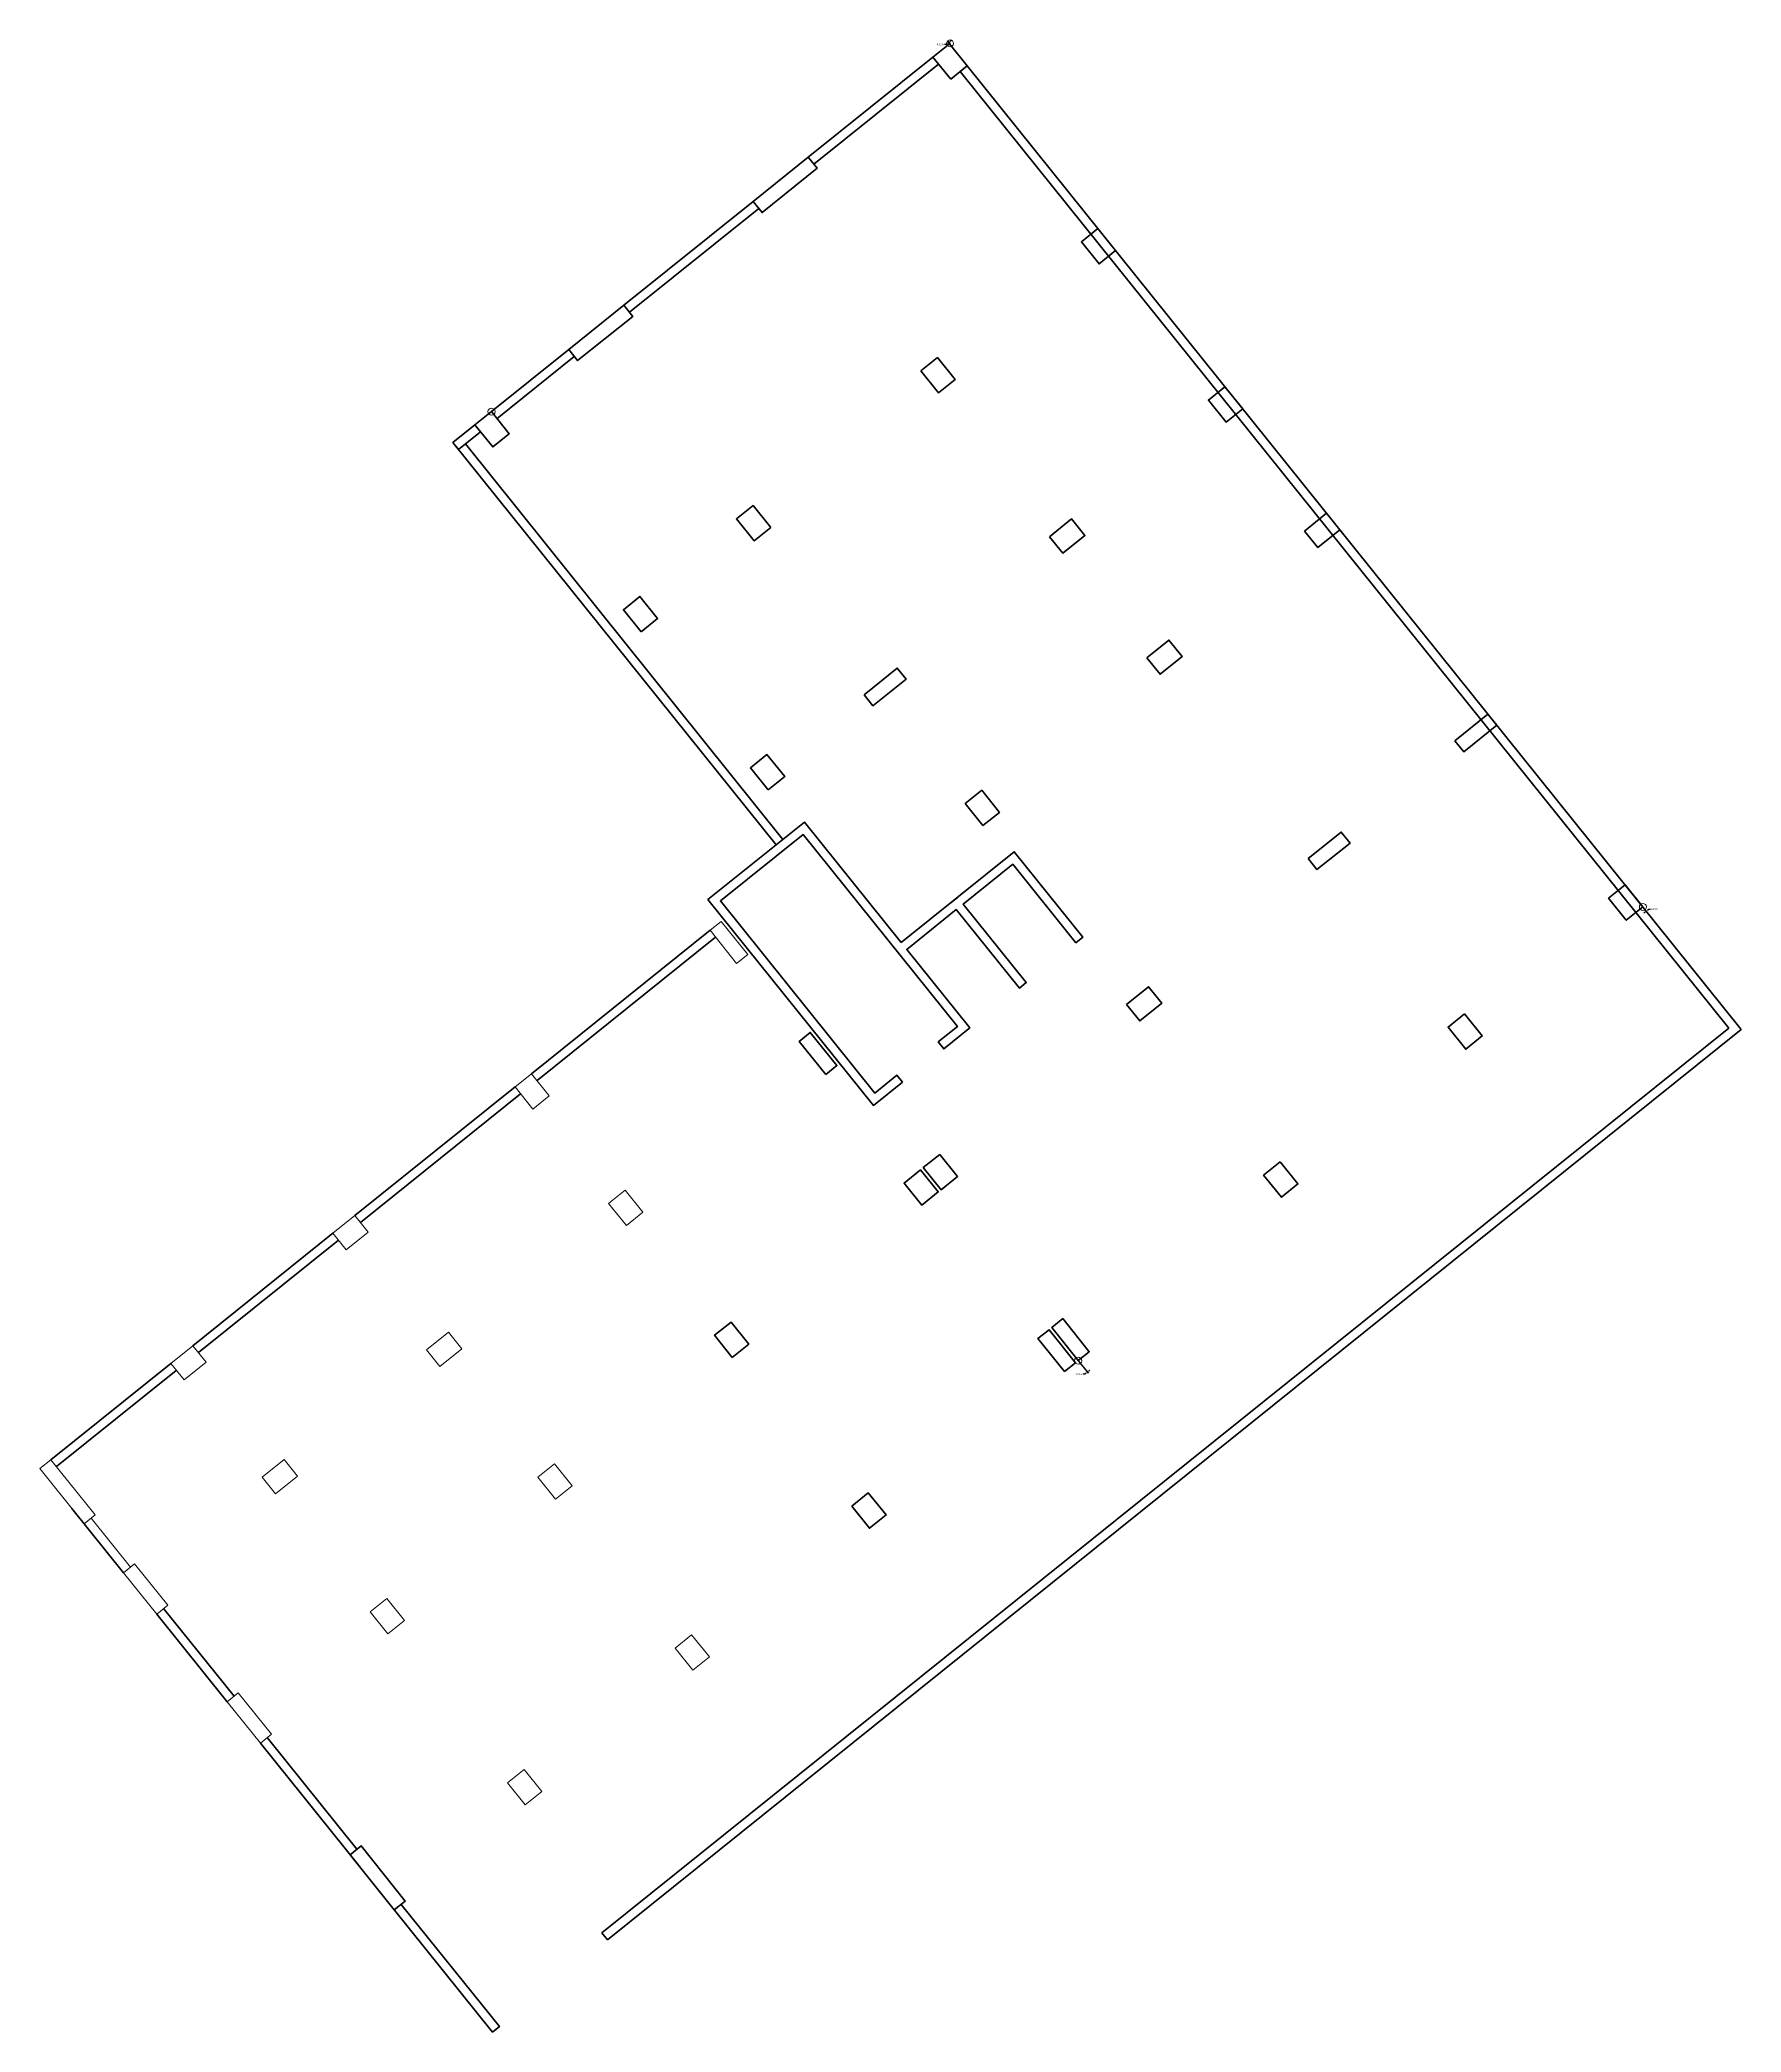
# Model space of a CAD drawing. Header units: metres. Extents: x 7511924.8 to 7511972.9, y 4692327.8 to 4692384.2.
import ezdxf

# ---------------------------------------------------------------- set-up
doc = ezdxf.new("R2010")
doc.units = ezdxf.units.M
doc.header["$PDMODE"] = 32
doc.header["$PDSIZE"] = 0.2
doc.layers.get('Defpoints').update_dxf_attribs({"lineweight": 0})
for name, color, linetype, lineweight in [('Matjet_04.12.2019', 1, 'Continuous', 0), ('shytllat', 5, 'Continuous', 0), ('Structural - Bearing_Pen_No__27', 7, 'Continuous', 35)]:
    doc.layers.add(name, color=color, linetype=linetype, lineweight=lineweight)
doc.styles.get("Standard").update_dxf_attribs({"font": 'arial.ttf'})
doc.dimstyles.get("Standard").update_dxf_attribs({"dimtxt": 0.18, "dimasz": 0.18, "dimexe": 0.18, "dimexo": 0.0625, "dimgap": 0.09, "dimtad": 0, "dimtih": 1, "dimtoh": 1, "dimdec": 4, "dimzin": 0, "dimdsep": 46, "dimtxsty": 'Standard', "dimcen": 0.09, "dimadec": 0, "dimazin": 0, "dimtfac": 1, "dimtdec": 4, "dimtofl": 0, "dimtmove": 0, "dimatfit": 3, "dimfxl": 1, "dimtolj": 1, "dimtzin": 0, "dimarcsym": 0})

# ---------------------------------------------------------------- blocks, each defined once
blk = doc.blocks.new('*D293')
at = {"layer": 'Defpoints', "color": 0, "transparency": 16777216}
for p in [(7511954.188, 4692346.787), (7511954.192, 4692346.791), (7511954.447, 4692346.465)]:
    blk.add_point(p, dxfattribs=at)
at = {"layer": 'Matjet_04.12.2019', "color": 0, "lineweight": -2, "transparency": 16777216}
for p, q in [((7511954.198, 4692346.775), (7511954.475, 4692346.43)), ((7511954.202, 4692346.778), (7511954.479, 4692346.433)), ((7511954.486, 4692346.496), (7511954.521, 4692346.524)), ((7511954.377, 4692346.408), (7511954.332, 4692346.408)), ((7511954.412, 4692346.437), (7511954.377, 4692346.408))]:
    blk.add_line(p, q, dxfattribs=at)
at = {"layer": 'Matjet_04.12.2019', "color": 0, "transparency": 16777216}
for points in [[(7511954.481, 4692346.502), (7511954.491, 4692346.49), (7511954.451, 4692346.468)], [(7511954.407, 4692346.442), (7511954.417, 4692346.431), (7511954.447, 4692346.465)]]:
    blk.add_solid(points, dxfattribs=at)
at = {"layer": 'Matjet_04.12.2019', "color": 0, "transparency": 16777216, "insert": (7511954.216, 4692346.408), "char_height": 0.045, "attachment_point": 5}
blk.add_mtext('\\A1;0.0050', dxfattribs=at)
blk = doc.blocks.new('*D294')
at = {"layer": 'Defpoints', "color": 0, "transparency": 16777216}
for p in [(7511970.161, 4692359.622), (7511970.162, 4692359.624), (7511970.259, 4692359.503)]:
    blk.add_point(p, dxfattribs=at)
at = {"layer": 'Matjet_04.12.2019', "color": 0, "lineweight": -2, "transparency": 16777216}
for p, q in [((7511970.171, 4692359.61), (7511970.286, 4692359.467)), ((7511970.172, 4692359.611), (7511970.287, 4692359.468)), ((7511970.223, 4692359.474), (7511970.188, 4692359.445)), ((7511970.294, 4692359.531), (7511970.329, 4692359.559)), ((7511970.329, 4692359.559), (7511970.374, 4692359.559))]:
    blk.add_line(p, q, dxfattribs=at)
at = {"layer": 'Matjet_04.12.2019', "color": 0, "transparency": 16777216}
for points in [[(7511970.218, 4692359.479), (7511970.227, 4692359.468), (7511970.258, 4692359.502)], [(7511970.29, 4692359.537), (7511970.299, 4692359.525), (7511970.259, 4692359.503)]]:
    blk.add_solid(points, dxfattribs=at)
at = {"layer": 'Matjet_04.12.2019', "color": 0, "transparency": 16777216, "insert": (7511970.49, 4692359.559), "char_height": 0.045, "attachment_point": 5}
blk.add_mtext('\\A1;0.0020', dxfattribs=at)
blk = doc.blocks.new('*D295')
at = {"layer": 'Defpoints', "color": 0, "transparency": 16777216}
for p in [(7511950.519, 4692384.078), (7511950.549, 4692384.04), (7511950.565, 4692384.053)]:
    blk.add_point(p, dxfattribs=at)
at = {"layer": 'Matjet_04.12.2019', "color": 0, "lineweight": -2, "transparency": 16777216}
for p, q in [((7511950.449, 4692384.022), (7511950.404, 4692384.022)), ((7511950.484, 4692384.05), (7511950.449, 4692384.022)), ((7511950.54, 4692384.052), (7511950.491, 4692384.113)), ((7511950.555, 4692384.065), (7511950.506, 4692384.126)), ((7511950.57, 4692384.119), (7511950.605, 4692384.147))]:
    blk.add_line(p, q, dxfattribs=at)
at = {"layer": 'Matjet_04.12.2019', "color": 0, "transparency": 16777216}
for points in [[(7511950.479, 4692384.056), (7511950.489, 4692384.044), (7511950.519, 4692384.078)], [(7511950.565, 4692384.124), (7511950.574, 4692384.113), (7511950.535, 4692384.09)]]:
    blk.add_solid(points, dxfattribs=at)
at = {"layer": 'Matjet_04.12.2019', "color": 0, "transparency": 16777216, "insert": (7511950.288, 4692384.022), "char_height": 0.045, "attachment_point": 5}
blk.add_mtext('\\A1;0.0200', dxfattribs=at)

msp = doc.modelspace()

# ---------------------------------------------------------------- linework, layer by layer
at = {"layer": 'Matjet_04.12.2019', "color": 1}
for p in [(7511950.565, 4692384.05257), (7511937.59393, 4692373.63462), (7511970.16248, 4692359.6236), (7511954.188, 4692346.78737)]:
    msp.add_point(p, dxfattribs=at)
at = {"layer": 'shytllat', "color": 8, "linetype": 'Continuous', "lineweight": 35}
msp.add_line((7511945.83861, 4692361.53432), (7511936.85454, 4692372.72012), dxfattribs=at)
at = {"layer": 'shytllat', "color": 8, "linetype": 'Continuous', "lineweight": 35, "flags": 128}
for points in [[(7511950.58257, 4692383.04059), (7511951.05037, 4692383.41631), (7511950.54941, 4692384.04004), (7511950.08161, 4692383.66432)], [(7511944.99518, 4692379.57907), (7511945.24566, 4692379.2672), (7511946.80499, 4692380.5196), (7511946.55451, 4692380.83147)], [(7511954.74797, 4692378.81254), (7511954.28017, 4692378.43682), (7511954.78113, 4692377.81309), (7511955.24893, 4692378.18881)], [(7511939.77943, 4692375.38995), (7511940.02991, 4692375.07808), (7511941.58924, 4692376.33048), (7511941.33876, 4692376.64235)], [(7511949.7395, 4692374.78991), (7511950.24046, 4692374.16618), (7511950.70826, 4692374.5419), (7511950.2073, 4692375.16563)], [(7511958.34112, 4692374.33882), (7511957.87332, 4692373.9631), (7511958.37428, 4692373.33937), (7511958.84208, 4692373.71509)], [(7511937.59393, 4692373.63462), (7511937.12613, 4692373.2589), (7511937.62709, 4692372.63517), (7511938.09489, 4692373.01089)], [(7511936.6592, 4692372.56274), (7511937.28292, 4692373.06369), (7511937.12613, 4692373.2589), (7511936.5024, 4692372.75794)], [(7511945.49251, 4692370.35278), (7511944.99155, 4692370.97651), (7511944.52375, 4692370.60079), (7511945.02471, 4692369.97706)], [(7511960.59288, 4692370.25767), (7511960.9686, 4692369.78987), (7511961.59233, 4692370.29083), (7511961.21661, 4692370.75863)], [(7511953.37993, 4692370.09763), (7511953.75565, 4692369.62984), (7511954.37938, 4692370.1308), (7511954.00366, 4692370.59859)], [(7511941.82565, 4692367.40767), (7511942.29345, 4692367.78339), (7511941.79249, 4692368.40712), (7511941.32469, 4692368.0314)], [(7511956.13018, 4692366.67337), (7511956.5059, 4692366.20558), (7511957.12963, 4692366.70653), (7511956.75391, 4692367.17433)], [(7511948.13348, 4692365.62734), (7511948.38396, 4692365.31548), (7511949.31956, 4692366.06691), (7511949.06908, 4692366.37878)], [(7511964.84409, 4692364.32585), (7511965.09457, 4692364.01398), (7511966.03017, 4692364.76542), (7511965.77969, 4692365.07728)], [(7511945.4188, 4692362.93395), (7511945.88659, 4692363.30967), (7511945.38563, 4692363.9334), (7511944.91784, 4692363.55768)], [(7511951.4602, 4692362.92259), (7511950.9924, 4692362.54687), (7511951.49336, 4692361.92314), (7511951.96116, 4692362.29886)], [(7511949.18232, 4692358.61705), (7511952.37894, 4692361.18447), (7511954.32016, 4692358.76752), (7511954.12524, 4692358.61097), (7511952.34057, 4692360.833), (7511950.93718, 4692359.70585), (7511952.72185, 4692357.48381), (7511952.52693, 4692357.32726), (7511950.74226, 4692359.5493), (7511949.33887, 4692358.42214), (7511951.12354, 4692356.2001), (7511950.38662, 4692355.60822), (7511950.23007, 4692355.80314), (7511950.77207, 4692356.23846), (7511946.40851, 4692361.6714), (7511944.06954, 4692359.79278), (7511948.43309, 4692354.35986), (7511949.06057, 4692354.86384), (7511949.21712, 4692354.66892), (7511948.39472, 4692354.0084), (7511943.71744, 4692359.83062), (7511946.44688, 4692362.02287)], [(7511960.69325, 4692360.99203), (7511960.94373, 4692360.68016), (7511961.87933, 4692361.4316), (7511961.62885, 4692361.74347)], [(7511969.65996, 4692360.24607), (7511969.19216, 4692359.87035), (7511969.69312, 4692359.24662), (7511970.16092, 4692359.62234)], [(7511955.55547, 4692356.86553), (7511955.93119, 4692356.39773), (7511956.55492, 4692356.89869), (7511956.1792, 4692357.36649)], [(7511947.05157, 4692354.8856), (7511947.36344, 4692355.13608), (7511946.612, 4692356.07168), (7511946.30013, 4692355.8212)], [(7511965.11929, 4692356.59916), (7511964.65149, 4692356.22344), (7511965.15245, 4692355.59971), (7511965.62025, 4692355.97543)], [(7511949.73139, 4692352.18781), (7511949.26359, 4692351.81209), (7511949.76455, 4692351.18836), (7511950.23235, 4692351.56408)], [(7511950.27552, 4692352.62484), (7511949.80772, 4692352.24912), (7511950.30868, 4692351.62539), (7511950.77648, 4692352.00111)], [(7511959.90354, 4692352.41004), (7511959.43574, 4692352.03432), (7511959.9367, 4692351.41059), (7511960.4045, 4692351.78631)], [(7511944.40273, 4692346.88192), (7511944.87053, 4692347.25764), (7511944.36957, 4692347.88137), (7511943.90177, 4692347.50565)], [(7511953.80371, 4692346.47872), (7511954.11557, 4692346.7292), (7511953.36413, 4692347.6648), (7511953.05227, 4692347.41432)], [(7511954.1919, 4692346.79051), (7511954.50376, 4692347.04099), (7511953.75232, 4692347.97658), (7511953.44046, 4692347.7261)], [(7511947.785, 4692342.671), (7511948.286, 4692342.047), (7511948.754, 4692342.423), (7511948.253, 4692343.046)], [(7511934.8446, 4692331.25138), (7511935.15646, 4692331.50186), (7511933.90406, 4692333.06119), (7511933.5922, 4692332.81071)]]:
    msp.add_lwpolyline(points, close=True, dxfattribs=at)
at = {"layer": 'shytllat', "color": 8, "linetype": 'Continuous', "lineweight": 35}
msp.add_lwpolyline([(7511940.87518, 4692330.40417), (7511972.94223, 4692356.15943), (7511951.05037, 4692383.41631), (7511950.85546, 4692383.25977), (7511972.59078, 4692356.19777), (7511940.71863, 4692330.59909), (7511940.87518, 4692330.40417)], dxfattribs=at)
at = {"layer": 'shytllat', "color": 8, "linetype": 'Continuous', "lineweight": 35, "flags": 128}
for points in [[(7511950.08161, 4692383.66432), (7511946.55451, 4692380.83147)], [(7511946.71129, 4692380.63626), (7511950.2384, 4692383.46911)], [(7511944.99518, 4692379.57907), (7511941.33876, 4692376.64235)], [(7511941.49554, 4692376.44714), (7511945.15197, 4692379.38386)], [(7511939.77943, 4692375.38995), (7511937.59393, 4692373.63462)], [(7511937.75071, 4692373.43941), (7511939.93622, 4692375.19474)], [(7511936.5024, 4692372.75794), (7511945.64369, 4692361.37777)], [(7511943.77727, 4692358.96234), (7511938.72731, 4692354.90638)], [(7511938.88386, 4692354.71147), (7511943.93382, 4692358.76743)], [(7511938.25951, 4692354.53066), (7511933.7296, 4692350.89238)], [(7511933.88615, 4692350.69747), (7511938.41606, 4692354.33575)], [(7511933.10587, 4692350.39142), (7511929.14518, 4692347.21033)], [(7511929.30173, 4692347.01541), (7511933.26242, 4692350.19651)], [(7511928.52145, 4692346.70937), (7511925.13002, 4692343.98548)], [(7511925.28657, 4692343.79057), (7511928.678, 4692346.51445)], [(7511925.72684, 4692342.60501), (7511927.18515, 4692340.78931)], [(7511930.3116, 4692337.2959), (7511928.31937, 4692339.77637)], [(7511928.12378, 4692339.61928), (7511930.11666, 4692337.13933)], [(7511931.05598, 4692335.96985), (7511933.87468, 4692332.46038)], [(7511933.78779, 4692332.9678), (7511931.2509, 4692336.1264)], [(7511934.81398, 4692331.29088), (7511937.62365, 4692327.79265), (7511937.81856, 4692327.9492), (7511935.04019, 4692331.40847)]]:
    msp.add_lwpolyline(points, dxfattribs=at)
at = {"layer": 'shytllat', "color": 8, "flags": 128}
for points in [[(7511944.52871, 4692358.02675), (7511944.84057, 4692358.27723), (7511944.08913, 4692359.21282), (7511943.77727, 4692358.96234)], [(7511938.76047, 4692353.90693), (7511938.25951, 4692354.53066), (7511938.72731, 4692354.90638), (7511939.22827, 4692354.28265)], [(7511949.73139, 4692352.18781), (7511949.26359, 4692351.81209), (7511949.76455, 4692351.18836), (7511950.23235, 4692351.56408)], [(7511941.87638, 4692350.98557), (7511941.40858, 4692350.60985), (7511940.90762, 4692351.23358), (7511941.37542, 4692351.6093)], [(7511933.10587, 4692350.39142), (7511933.7296, 4692350.89238), (7511934.10532, 4692350.42458), (7511933.48159, 4692349.92362)], [(7511935.75398, 4692347.09434), (7511936.1297, 4692346.62655), (7511936.75343, 4692347.12751), (7511936.37771, 4692347.5953)], [(7511953.05227, 4692347.41432), (7511953.36413, 4692347.6648), (7511954.11557, 4692346.7292), (7511953.80371, 4692346.47872)], [(7511929.5209, 4692346.74253), (7511929.14518, 4692347.21033), (7511928.52145, 4692346.70937), (7511928.89717, 4692346.24157)], [(7511926.07056, 4692342.17568), (7511926.38242, 4692342.42616), (7511925.13002, 4692343.98548), (7511924.81816, 4692343.735)], [(7511931.73067, 4692343.99121), (7511932.10639, 4692343.52342), (7511931.48266, 4692343.02246), (7511931.10694, 4692343.49025)], [(7511938.90406, 4692343.49165), (7511939.37186, 4692343.86737), (7511939.87282, 4692343.24364), (7511939.40502, 4692342.86792)], [(7511928.12378, 4692339.61928), (7511927.18448, 4692340.78877), (7511927.49634, 4692341.03925), (7511928.43564, 4692339.86976)], [(7511934.66467, 4692339.06063), (7511934.16371, 4692339.68436), (7511934.63151, 4692340.06008), (7511935.13247, 4692339.43635)], [(7511943.25508, 4692339.03249), (7511943.75604, 4692338.40876), (7511943.28824, 4692338.03304), (7511942.78728, 4692338.65677)], [(7511930.11666, 4692337.13933), (7511930.42787, 4692337.38929), (7511931.36717, 4692336.21979), (7511931.05531, 4692335.96931)], [(7511938.515, 4692335.225), (7511939.016, 4692334.601), (7511938.548, 4692334.226), (7511938.047, 4692334.849)], [(7511933.5922, 4692332.81071), (7511933.90406, 4692333.06119), (7511935.15646, 4692331.50186), (7511934.8446, 4692331.25138)]]:
    msp.add_lwpolyline(points, close=True, dxfattribs=at)
msp.add_lwpolyline([(7511926.26615, 4692342.33277), (7511927.38007, 4692340.94586)], dxfattribs=at)
at = {"layer": 'Structural - Bearing_Pen_No__27', "color": 7, "linetype": 'Continuous', "lineweight": 35}
for p, q in [((7511950.78063, 4692359.90076), (7511950.58571, 4692359.74421)), ((7511950.38662, 4692355.60822), (7511950.41546, 4692355.63139)), ((7511950.38662, 4692355.60822), (7511950.41546, 4692355.63139))]:
    msp.add_line(p, q, dxfattribs=at)

# ---------------------------------------------------------------- dimensions: what is measured, and where the dimension line sits
at = {"layer": 'Matjet_04.12.2019', "color": 1}
for p1, p2, distance, picture, middle in [((7511950.565, 4692384.05257), (7511950.54941, 4692384.04004), -0.0486, '*D295', (7511950.28798, 4692384.02158)), ((7511970.16092, 4692359.62234), (7511970.16248, 4692359.6236), -0.15461, '*D294', (7511970.4903, 4692359.55941)), ((7511954.1919, 4692346.79051), (7511954.188, 4692346.78737), 0.41384, '*D293', (7511954.21615, 4692346.40836))]:
    dim = msp.add_aligned_dim(p1=p1, p2=p2, distance=distance, dimstyle='Standard', override={"dimscale": 0.25}, dxfattribs=at)
    dim.commit()
    dim.dimension.update_dxf_attribs({"geometry": picture, "text_midpoint": middle})

doc.saveas('drawing.dxf')
